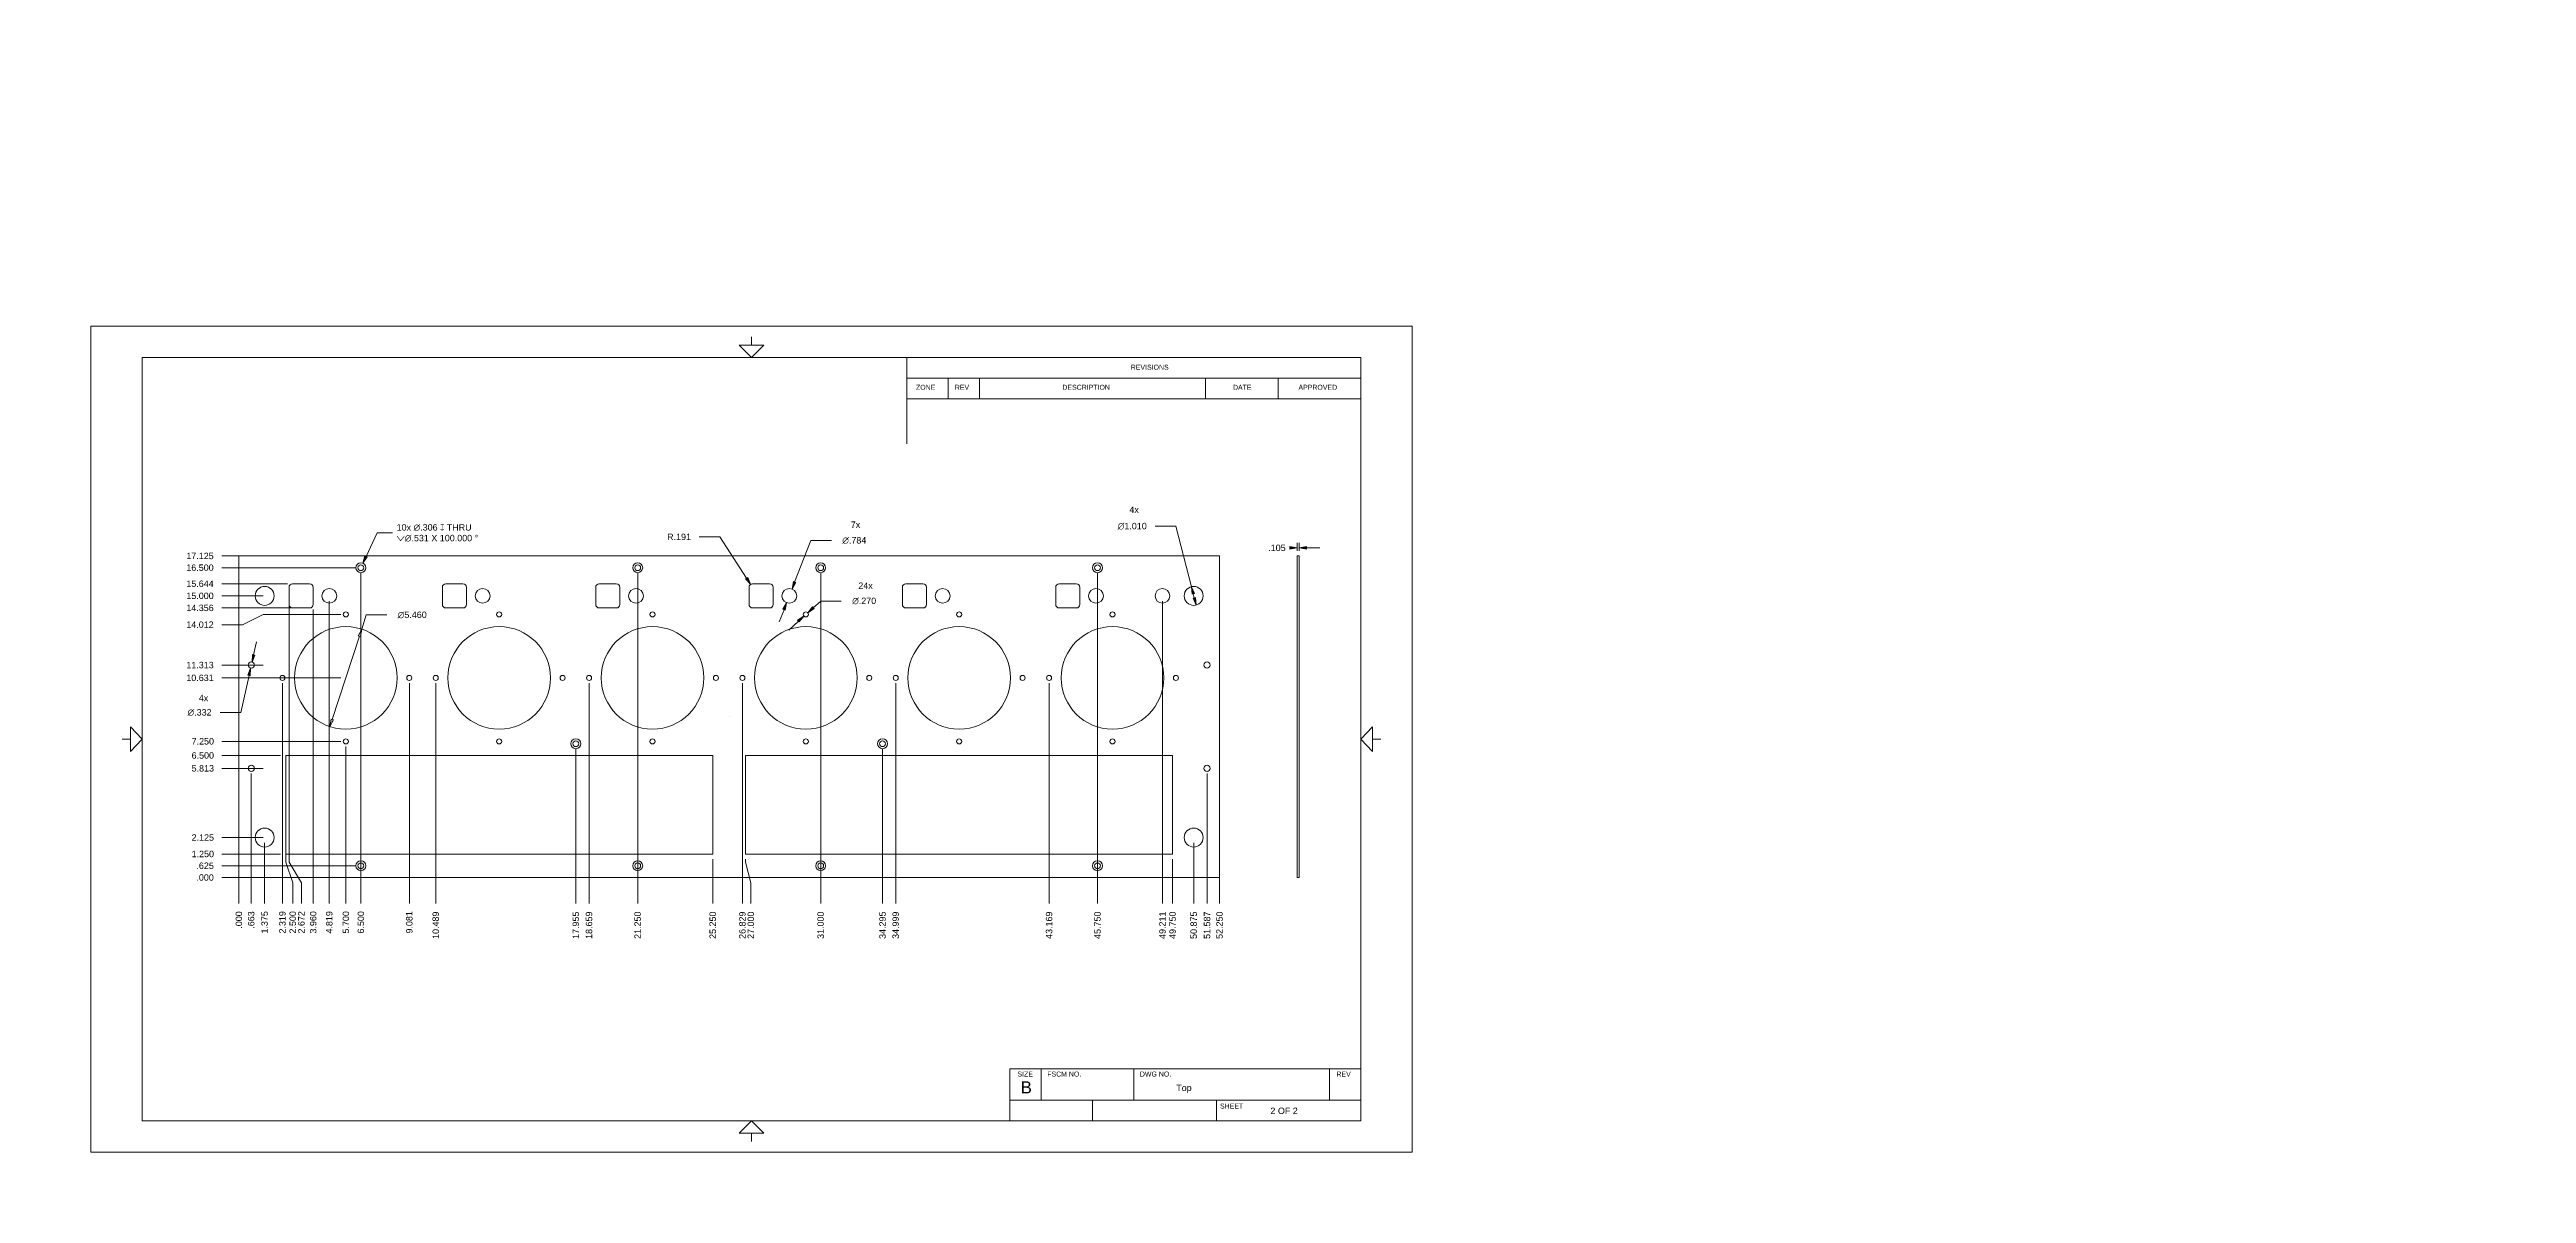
# Model space of a CAD drawing. Header units: inches. Extents: x 0 to 30, y 0 to 13.8.
import ezdxf

# ---------------------------------------------------------------- set-up
doc = ezdxf.new("R2010")
doc.units = ezdxf.units.IN
doc.header["$MEASUREMENT"] = 0
for name, color, linetype, lineweight in [('CONTINUOUS', 7, 'Continuous', 0), ('DIMENSIONS', 7, 'Continuous', 0), ('VISIBLE', 7, 'Continuous', 0)]:
    doc.layers.add(name, color=color, linetype=linetype, lineweight=lineweight)
doc.dimstyles.get("Standard").update_dxf_attribs({"dimtxt": 0.18, "dimasz": 0.18, "dimexe": 0.18, "dimexo": 0.0625, "dimgap": 0.09, "dimtad": 0, "dimtih": 1, "dimtoh": 1, "dimdec": 4, "dimzin": 0, "dimdsep": 46, "dimtxsty": 'Standard', "dimcen": 0.09, "dimadec": 0, "dimazin": 0, "dimtfac": 1, "dimtdec": 4, "dimtofl": 0, "dimtmove": 0, "dimatfit": 3, "dimfxl": 1, "dimtolj": 1, "dimtzin": 0, "dimarcsym": 0})

msp = doc.modelspace()

# ---------------------------------------------------------------- texts
at = {"layer": 'CONTINUOUS'}
for s, insert, char_height, attachment_point in [('{\\fArial|b0|i0|c0|p0;\\C7;10x }{\\fAlibre Symbols|b0|i0|c0|p0;\\C7;n}{\\fArial|b0|i0|c0|p0;\\C7;.306 }{\\fAlibre Symbols|b0|i0|c0|p0;\\C7;x}{\\fArial|b0|i0|c0|p0;\\C7; THRU}{\\fArial|b0|i0|c0|p0;\\C7;\\P}{\\fAlibre Symbols|b0|i0|c0|p0;\\C7;wn}{\\fArial|b0|i0|c0|p0;\\C7;.531 X 100.000 °}{\\fMicrosoft Sans Serif|b0|i0|c0|p0;\\C7;\\H0.9444444x;}', (4.2031, 7.9962), 0.0775537, 4), ('{\\fArial|b0|i0|c0|p0;\\C7;7x}{\\fArial|b0|i0|c0|p0;\\C7;}', (9.7023, 8.1348), 0.077554, 1), ('{\\fArial|b0|i0|c0|p0;\\C7;4x}{\\fArial|b0|i0|c0|p0;\\C7;}', (13.0764, 8.3159), 0.077554, 1), ('{\\fArial|b0|i0|c0|p0;\\C7;24x}{\\fArial|b0|i0|c0|p0;\\C7;}', (9.794, 7.3961), 0.077554, 1), ('{\\fArial|b0|i0|c0|p0;\\C7;4x}{\\fArial|b0|i0|c0|p0;\\C7;}', (1.8077, 6.0363), 0.077554, 1)]:
    msp.add_mtext(s, dxfattribs=dict(at, insert=insert, char_height=char_height, attachment_point=attachment_point))

# ---------------------------------------------------------------- blocks, each defined once
blk = doc.blocks.new('D1')
at = {"layer": 'DIMENSIONS'}
for p, q in [((2.293, 3.763), (2.293, 4.011)), ((2.293, 4.011), (2.293, 3.761)), ((2.293, 3.761), (2.293, 3.511))]:
    blk.add_line(p, q, dxfattribs=at)
at = {"layer": 'DIMENSIONS', "char_height": 0.07755, "attachment_point": 5, "rotation": 90}
for s, insert in [('{\\fArial|b0|i0|c0|p0;.000}{\\fArial|b0|i0|c0|p0;}', (2.293, 3.31)), ('{\\fArial|b0|i0|c0|p0;}', (2.293, 3.449)), ('{\\fArial|b0|i0|c0|p0;}', (2.293, 3.31)), ('{\\fArial|b0|i0|c0|p0;}', (2.293, 3.31)), ('{\\fArial|b0|i0|c0|p0;}', (2.293, 3.171))]:
    blk.add_mtext(s, dxfattribs=dict(at, insert=insert))
blk = doc.blocks.new('D2')
at = {"layer": 'DIMENSIONS'}
for p, q in [((2.443, 5.084), (2.443, 4.011)), ((2.443, 4.011), (2.443, 3.761)), ((2.443, 3.761), (2.443, 3.511))]:
    blk.add_line(p, q, dxfattribs=at)
at = {"layer": 'DIMENSIONS', "char_height": 0.07755, "attachment_point": 5, "rotation": 90}
for s, insert in [('{\\fArial|b0|i0|c0|p0;.663}{\\fArial|b0|i0|c0|p0;}', (2.443, 3.31)), ('{\\fArial|b0|i0|c0|p0;}', (2.443, 3.449)), ('{\\fArial|b0|i0|c0|p0;}', (2.443, 3.31)), ('{\\fArial|b0|i0|c0|p0;}', (2.443, 3.31)), ('{\\fArial|b0|i0|c0|p0;}', (2.443, 3.171))]:
    blk.add_mtext(s, dxfattribs=dict(at, insert=insert))
blk = doc.blocks.new('D3')
at = {"layer": 'DIMENSIONS'}
for p, q in [((2.605, 4.246), (2.605, 4.011)), ((2.605, 4.011), (2.605, 3.761)), ((2.605, 3.761), (2.605, 3.511))]:
    blk.add_line(p, q, dxfattribs=at)
at = {"layer": 'DIMENSIONS', "char_height": 0.07755, "attachment_point": 5, "rotation": 90}
for s, insert in [('{\\fArial|b0|i0|c0|p0;1.375}{\\fArial|b0|i0|c0|p0;}', (2.605, 3.282)), ('{\\fArial|b0|i0|c0|p0;}', (2.605, 3.449)), ('{\\fArial|b0|i0|c0|p0;}', (2.605, 3.282)), ('{\\fArial|b0|i0|c0|p0;}', (2.605, 3.282)), ('{\\fArial|b0|i0|c0|p0;}', (2.605, 3.116))]:
    blk.add_mtext(s, dxfattribs=dict(at, insert=insert))
blk = doc.blocks.new('D4')
at = {"layer": 'DIMENSIONS'}
for p, q in [((2.82, 6.179), (2.82, 4.011)), ((2.82, 4.011), (2.82, 3.761)), ((2.82, 3.761), (2.82, 3.511))]:
    blk.add_line(p, q, dxfattribs=at)
at = {"layer": 'DIMENSIONS', "char_height": 0.07755, "attachment_point": 5, "rotation": 90}
for s, insert in [('{\\fArial|b0|i0|c0|p0;2.319}{\\fArial|b0|i0|c0|p0;}', (2.82, 3.282)), ('{\\fArial|b0|i0|c0|p0;}', (2.82, 3.449)), ('{\\fArial|b0|i0|c0|p0;}', (2.82, 3.282)), ('{\\fArial|b0|i0|c0|p0;}', (2.82, 3.282)), ('{\\fArial|b0|i0|c0|p0;}', (2.82, 3.116))]:
    blk.add_mtext(s, dxfattribs=dict(at, insert=insert))
blk = doc.blocks.new('D5')
at = {"layer": 'DIMENSIONS'}
for p, q in [((2.861, 5.24), (2.861, 4.011)), ((2.861, 4.011), (2.945, 3.761)), ((2.945, 3.761), (2.945, 3.511))]:
    blk.add_line(p, q, dxfattribs=at)
at = {"layer": 'DIMENSIONS', "char_height": 0.07755, "attachment_point": 5, "rotation": 90}
for s, insert in [('{\\fArial|b0|i0|c0|p0;2.500}{\\fArial|b0|i0|c0|p0;}', (2.945, 3.282)), ('{\\fArial|b0|i0|c0|p0;}', (2.945, 3.449)), ('{\\fArial|b0|i0|c0|p0;}', (2.945, 3.282)), ('{\\fArial|b0|i0|c0|p0;}', (2.945, 3.282)), ('{\\fArial|b0|i0|c0|p0;}', (2.945, 3.116))]:
    blk.add_mtext(s, dxfattribs=dict(at, insert=insert))
blk = doc.blocks.new('D6')
at = {"layer": 'DIMENSIONS'}
for p, q in [((2.9, 7.275), (2.9, 4.011)), ((2.9, 4.011), (3.05, 3.761)), ((3.05, 3.761), (3.05, 3.511))]:
    blk.add_line(p, q, dxfattribs=at)
at = {"layer": 'DIMENSIONS', "char_height": 0.07755, "attachment_point": 5, "rotation": 90}
for s, insert in [('{\\fArial|b0|i0|c0|p0;2.672}{\\fArial|b0|i0|c0|p0;}', (3.05, 3.282)), ('{\\fArial|b0|i0|c0|p0;}', (3.05, 3.449)), ('{\\fArial|b0|i0|c0|p0;}', (3.05, 3.282)), ('{\\fArial|b0|i0|c0|p0;}', (3.05, 3.282)), ('{\\fArial|b0|i0|c0|p0;}', (3.05, 3.116))]:
    blk.add_mtext(s, dxfattribs=dict(at, insert=insert))
blk = doc.blocks.new('D7')
at = {"layer": 'DIMENSIONS'}
for p, q in [((3.193, 7.069), (3.193, 4.011)), ((3.193, 4.011), (3.193, 3.761)), ((3.193, 3.761), (3.193, 3.511))]:
    blk.add_line(p, q, dxfattribs=at)
at = {"layer": 'DIMENSIONS', "char_height": 0.07755, "attachment_point": 5, "rotation": 90}
for s, insert in [('{\\fArial|b0|i0|c0|p0;3.960}{\\fArial|b0|i0|c0|p0;}', (3.193, 3.282)), ('{\\fArial|b0|i0|c0|p0;}', (3.193, 3.449)), ('{\\fArial|b0|i0|c0|p0;}', (3.193, 3.282)), ('{\\fArial|b0|i0|c0|p0;}', (3.193, 3.282)), ('{\\fArial|b0|i0|c0|p0;}', (3.193, 3.116))]:
    blk.add_mtext(s, dxfattribs=dict(at, insert=insert))
blk = doc.blocks.new('D8')
at = {"layer": 'DIMENSIONS'}
for p, q in [((3.388, 7.172), (3.388, 4.011)), ((3.388, 4.011), (3.388, 3.761)), ((3.388, 3.761), (3.388, 3.511))]:
    blk.add_line(p, q, dxfattribs=at)
at = {"layer": 'DIMENSIONS', "char_height": 0.07755, "attachment_point": 5, "rotation": 90}
for s, insert in [('{\\fArial|b0|i0|c0|p0;4.819}{\\fArial|b0|i0|c0|p0;}', (3.388, 3.282)), ('{\\fArial|b0|i0|c0|p0;}', (3.388, 3.449)), ('{\\fArial|b0|i0|c0|p0;}', (3.388, 3.282)), ('{\\fArial|b0|i0|c0|p0;}', (3.388, 3.282)), ('{\\fArial|b0|i0|c0|p0;}', (3.388, 3.116))]:
    blk.add_mtext(s, dxfattribs=dict(at, insert=insert))
blk = doc.blocks.new('D9')
at = {"layer": 'DIMENSIONS'}
for p, q in [((3.588, 5.41), (3.588, 4.011)), ((3.588, 4.011), (3.588, 3.761)), ((3.588, 3.761), (3.588, 3.511))]:
    blk.add_line(p, q, dxfattribs=at)
at = {"layer": 'DIMENSIONS', "char_height": 0.07755, "attachment_point": 5, "rotation": 90}
for s, insert in [('{\\fArial|b0|i0|c0|p0;5.700}{\\fArial|b0|i0|c0|p0;}', (3.588, 3.282)), ('{\\fArial|b0|i0|c0|p0;}', (3.588, 3.449)), ('{\\fArial|b0|i0|c0|p0;}', (3.588, 3.282)), ('{\\fArial|b0|i0|c0|p0;}', (3.588, 3.282)), ('{\\fArial|b0|i0|c0|p0;}', (3.588, 3.116))]:
    blk.add_mtext(s, dxfattribs=dict(at, insert=insert))
blk = doc.blocks.new('D10')
at = {"layer": 'DIMENSIONS'}
for p, q in [((3.77, 7.513), (3.77, 4.011)), ((3.77, 4.011), (3.77, 3.761)), ((3.77, 3.761), (3.77, 3.511))]:
    blk.add_line(p, q, dxfattribs=at)
at = {"layer": 'DIMENSIONS', "char_height": 0.07755, "attachment_point": 5, "rotation": 90}
for s, insert in [('{\\fArial|b0|i0|c0|p0;6.500}{\\fArial|b0|i0|c0|p0;}', (3.77, 3.282)), ('{\\fArial|b0|i0|c0|p0;}', (3.77, 3.449)), ('{\\fArial|b0|i0|c0|p0;}', (3.77, 3.282)), ('{\\fArial|b0|i0|c0|p0;}', (3.77, 3.282)), ('{\\fArial|b0|i0|c0|p0;}', (3.77, 3.116))]:
    blk.add_mtext(s, dxfattribs=dict(at, insert=insert))
blk = doc.blocks.new('D11')
at = {"layer": 'DIMENSIONS'}
for p, q in [((4.677, 6.179), (4.677, 4.011)), ((4.677, 4.011), (4.677, 3.761)), ((4.677, 3.761), (4.677, 3.511))]:
    blk.add_line(p, q, dxfattribs=at)
at = {"layer": 'DIMENSIONS', "char_height": 0.07755, "attachment_point": 5, "rotation": 90}
for s, insert in [('{\\fArial|b0|i0|c0|p0;10.489}{\\fArial|b0|i0|c0|p0;}', (4.677, 3.247)), ('{\\fArial|b0|i0|c0|p0;}', (4.677, 3.449)), ('{\\fArial|b0|i0|c0|p0;}', (4.677, 3.247)), ('{\\fArial|b0|i0|c0|p0;}', (4.677, 3.247)), ('{\\fArial|b0|i0|c0|p0;}', (4.677, 3.046))]:
    blk.add_mtext(s, dxfattribs=dict(at, insert=insert))
blk = doc.blocks.new('D12')
at = {"layer": 'DIMENSIONS'}
for p, q in [((4.357, 6.179), (4.357, 4.011)), ((4.357, 4.011), (4.357, 3.761)), ((4.357, 3.761), (4.357, 3.511))]:
    blk.add_line(p, q, dxfattribs=at)
at = {"layer": 'DIMENSIONS', "char_height": 0.07755, "attachment_point": 5, "rotation": 90}
for s, insert in [('{\\fArial|b0|i0|c0|p0;9.081}{\\fArial|b0|i0|c0|p0;}', (4.357, 3.282)), ('{\\fArial|b0|i0|c0|p0;}', (4.357, 3.449)), ('{\\fArial|b0|i0|c0|p0;}', (4.357, 3.282)), ('{\\fArial|b0|i0|c0|p0;}', (4.357, 3.282)), ('{\\fArial|b0|i0|c0|p0;}', (4.357, 3.116))]:
    blk.add_mtext(s, dxfattribs=dict(at, insert=insert))
blk = doc.blocks.new('D13')
at = {"layer": 'DIMENSIONS'}
for p, q in [((6.373, 5.382), (6.373, 4.011)), ((6.373, 4.011), (6.373, 3.761)), ((6.373, 3.761), (6.373, 3.511))]:
    blk.add_line(p, q, dxfattribs=at)
at = {"layer": 'DIMENSIONS', "char_height": 0.07755, "attachment_point": 5, "rotation": 90}
for s, insert in [('{\\fArial|b0|i0|c0|p0;17.955}{\\fArial|b0|i0|c0|p0;}', (6.373, 3.247)), ('{\\fArial|b0|i0|c0|p0;}', (6.373, 3.449)), ('{\\fArial|b0|i0|c0|p0;}', (6.373, 3.247)), ('{\\fArial|b0|i0|c0|p0;}', (6.373, 3.247)), ('{\\fArial|b0|i0|c0|p0;}', (6.373, 3.046))]:
    blk.add_mtext(s, dxfattribs=dict(at, insert=insert))
blk = doc.blocks.new('D14')
at = {"layer": 'DIMENSIONS'}
for p, q in [((6.533, 6.179), (6.533, 4.011)), ((6.533, 4.011), (6.533, 3.761)), ((6.533, 3.761), (6.533, 3.511))]:
    blk.add_line(p, q, dxfattribs=at)
at = {"layer": 'DIMENSIONS', "char_height": 0.07755, "attachment_point": 5, "rotation": 90}
for s, insert in [('{\\fArial|b0|i0|c0|p0;18.659}{\\fArial|b0|i0|c0|p0;}', (6.533, 3.247)), ('{\\fArial|b0|i0|c0|p0;}', (6.533, 3.449)), ('{\\fArial|b0|i0|c0|p0;}', (6.533, 3.247)), ('{\\fArial|b0|i0|c0|p0;}', (6.533, 3.247)), ('{\\fArial|b0|i0|c0|p0;}', (6.533, 3.046))]:
    blk.add_mtext(s, dxfattribs=dict(at, insert=insert))
blk = doc.blocks.new('D15')
at = {"layer": 'DIMENSIONS'}
for p, q in [((7.122, 7.513), (7.122, 4.011)), ((7.122, 4.011), (7.122, 3.761)), ((7.122, 3.761), (7.122, 3.511))]:
    blk.add_line(p, q, dxfattribs=at)
at = {"layer": 'DIMENSIONS', "char_height": 0.07755, "attachment_point": 5, "rotation": 90}
for s, insert in [('{\\fArial|b0|i0|c0|p0;21.250}{\\fArial|b0|i0|c0|p0;}', (7.122, 3.247)), ('{\\fArial|b0|i0|c0|p0;}', (7.122, 3.449)), ('{\\fArial|b0|i0|c0|p0;}', (7.122, 3.247)), ('{\\fArial|b0|i0|c0|p0;}', (7.122, 3.247)), ('{\\fArial|b0|i0|c0|p0;}', (7.122, 3.046))]:
    blk.add_mtext(s, dxfattribs=dict(at, insert=insert))
blk = doc.blocks.new('D16')
at = {"layer": 'DIMENSIONS'}
for p, q in [((8.39, 6.179), (8.39, 4.011)), ((8.39, 4.011), (8.39, 3.761)), ((8.39, 3.761), (8.39, 3.511))]:
    blk.add_line(p, q, dxfattribs=at)
at = {"layer": 'DIMENSIONS', "char_height": 0.07755, "attachment_point": 5, "rotation": 90}
for s, insert in [('{\\fArial|b0|i0|c0|p0;26.829}{\\fArial|b0|i0|c0|p0;}', (8.39, 3.247)), ('{\\fArial|b0|i0|c0|p0;}', (8.39, 3.449)), ('{\\fArial|b0|i0|c0|p0;}', (8.39, 3.247)), ('{\\fArial|b0|i0|c0|p0;}', (8.39, 3.247)), ('{\\fArial|b0|i0|c0|p0;}', (8.39, 3.046))]:
    blk.add_mtext(s, dxfattribs=dict(at, insert=insert))
blk = doc.blocks.new('D17')
at = {"layer": 'DIMENSIONS'}
for p, q in [((9.338, 7.513), (9.338, 4.011)), ((9.338, 4.011), (9.338, 3.761)), ((9.338, 3.761), (9.338, 3.511))]:
    blk.add_line(p, q, dxfattribs=at)
at = {"layer": 'DIMENSIONS', "char_height": 0.07755, "attachment_point": 5, "rotation": 90}
for s, insert in [('{\\fArial|b0|i0|c0|p0;31.000}{\\fArial|b0|i0|c0|p0;}', (9.338, 3.247)), ('{\\fArial|b0|i0|c0|p0;}', (9.338, 3.449)), ('{\\fArial|b0|i0|c0|p0;}', (9.338, 3.247)), ('{\\fArial|b0|i0|c0|p0;}', (9.338, 3.247)), ('{\\fArial|b0|i0|c0|p0;}', (9.338, 3.046))]:
    blk.add_mtext(s, dxfattribs=dict(at, insert=insert))
blk = doc.blocks.new('D18')
at = {"layer": 'DIMENSIONS'}
for p, q in [((10.087, 5.382), (10.087, 4.011)), ((10.087, 4.011), (10.087, 3.761)), ((10.087, 3.761), (10.087, 3.511))]:
    blk.add_line(p, q, dxfattribs=at)
at = {"layer": 'DIMENSIONS', "char_height": 0.07755, "attachment_point": 5, "rotation": 90}
for s, insert in [('{\\fArial|b0|i0|c0|p0;34.295}{\\fArial|b0|i0|c0|p0;}', (10.087, 3.247)), ('{\\fArial|b0|i0|c0|p0;}', (10.087, 3.449)), ('{\\fArial|b0|i0|c0|p0;}', (10.087, 3.247)), ('{\\fArial|b0|i0|c0|p0;}', (10.087, 3.247)), ('{\\fArial|b0|i0|c0|p0;}', (10.087, 3.046))]:
    blk.add_mtext(s, dxfattribs=dict(at, insert=insert))
blk = doc.blocks.new('D19')
at = {"layer": 'DIMENSIONS'}
for p, q in [((8.429, 4.047), (8.429, 4.011)), ((8.429, 4.011), (8.492, 3.761)), ((8.492, 3.761), (8.492, 3.511))]:
    blk.add_line(p, q, dxfattribs=at)
at = {"layer": 'DIMENSIONS', "char_height": 0.07755, "attachment_point": 5, "rotation": 90}
for s, insert in [('{\\fArial|b0|i0|c0|p0;27.000}{\\fArial|b0|i0|c0|p0;}', (8.492, 3.247)), ('{\\fArial|b0|i0|c0|p0;}', (8.492, 3.449)), ('{\\fArial|b0|i0|c0|p0;}', (8.492, 3.247)), ('{\\fArial|b0|i0|c0|p0;}', (8.492, 3.247)), ('{\\fArial|b0|i0|c0|p0;}', (8.492, 3.046))]:
    blk.add_mtext(s, dxfattribs=dict(at, insert=insert))
blk = doc.blocks.new('D20')
at = {"layer": 'DIMENSIONS'}
for p, q in [((10.247, 6.179), (10.247, 4.011)), ((10.247, 4.011), (10.247, 3.761)), ((10.247, 3.761), (10.247, 3.511))]:
    blk.add_line(p, q, dxfattribs=at)
at = {"layer": 'DIMENSIONS', "char_height": 0.07755, "attachment_point": 5, "rotation": 90}
for s, insert in [('{\\fArial|b0|i0|c0|p0;34.999}{\\fArial|b0|i0|c0|p0;}', (10.247, 3.247)), ('{\\fArial|b0|i0|c0|p0;}', (10.247, 3.449)), ('{\\fArial|b0|i0|c0|p0;}', (10.247, 3.247)), ('{\\fArial|b0|i0|c0|p0;}', (10.247, 3.247)), ('{\\fArial|b0|i0|c0|p0;}', (10.247, 3.046))]:
    blk.add_mtext(s, dxfattribs=dict(at, insert=insert))
blk = doc.blocks.new('D21')
at = {"layer": 'DIMENSIONS'}
for p, q in [((12.104, 6.179), (12.104, 4.011)), ((12.104, 4.011), (12.104, 3.761)), ((12.104, 3.761), (12.104, 3.511))]:
    blk.add_line(p, q, dxfattribs=at)
at = {"layer": 'DIMENSIONS', "char_height": 0.07755, "attachment_point": 5, "rotation": 90}
for s, insert in [('{\\fArial|b0|i0|c0|p0;43.169}{\\fArial|b0|i0|c0|p0;}', (12.104, 3.247)), ('{\\fArial|b0|i0|c0|p0;}', (12.104, 3.449)), ('{\\fArial|b0|i0|c0|p0;}', (12.104, 3.247)), ('{\\fArial|b0|i0|c0|p0;}', (12.104, 3.247)), ('{\\fArial|b0|i0|c0|p0;}', (12.104, 3.046))]:
    blk.add_mtext(s, dxfattribs=dict(at, insert=insert))
blk = doc.blocks.new('D22')
at = {"layer": 'DIMENSIONS'}
for p, q in [((12.69, 7.513), (12.69, 4.011)), ((12.69, 4.011), (12.69, 3.761)), ((12.69, 3.761), (12.69, 3.511))]:
    blk.add_line(p, q, dxfattribs=at)
at = {"layer": 'DIMENSIONS', "char_height": 0.07755, "attachment_point": 5, "rotation": 90}
for s, insert in [('{\\fArial|b0|i0|c0|p0;45.750}{\\fArial|b0|i0|c0|p0;}', (12.69, 3.247)), ('{\\fArial|b0|i0|c0|p0;}', (12.69, 3.449)), ('{\\fArial|b0|i0|c0|p0;}', (12.69, 3.247)), ('{\\fArial|b0|i0|c0|p0;}', (12.69, 3.247)), ('{\\fArial|b0|i0|c0|p0;}', (12.69, 3.046))]:
    blk.add_mtext(s, dxfattribs=dict(at, insert=insert))
blk = doc.blocks.new('D23')
at = {"layer": 'DIMENSIONS'}
for p, q in [((13.477, 7.172), (13.477, 4.011)), ((13.477, 4.011), (13.477, 3.761)), ((13.477, 3.761), (13.477, 3.511))]:
    blk.add_line(p, q, dxfattribs=at)
at = {"layer": 'DIMENSIONS', "char_height": 0.07755, "attachment_point": 5, "rotation": 90}
for s, insert in [('{\\fArial|b0|i0|c0|p0;49.211}{\\fArial|b0|i0|c0|p0;}', (13.477, 3.247)), ('{\\fArial|b0|i0|c0|p0;}', (13.477, 3.449)), ('{\\fArial|b0|i0|c0|p0;}', (13.477, 3.247)), ('{\\fArial|b0|i0|c0|p0;}', (13.477, 3.247)), ('{\\fArial|b0|i0|c0|p0;}', (13.477, 3.046))]:
    blk.add_mtext(s, dxfattribs=dict(at, insert=insert))
blk = doc.blocks.new('D24')
at = {"layer": 'DIMENSIONS'}
for p, q in [((13.6, 4.047), (13.6, 4.011)), ((13.6, 4.011), (13.6, 3.761)), ((13.6, 3.761), (13.6, 3.511))]:
    blk.add_line(p, q, dxfattribs=at)
at = {"layer": 'DIMENSIONS', "char_height": 0.07755, "attachment_point": 5, "rotation": 90}
for s, insert in [('{\\fArial|b0|i0|c0|p0;49.750}{\\fArial|b0|i0|c0|p0;}', (13.6, 3.247)), ('{\\fArial|b0|i0|c0|p0;}', (13.6, 3.449)), ('{\\fArial|b0|i0|c0|p0;}', (13.6, 3.247)), ('{\\fArial|b0|i0|c0|p0;}', (13.6, 3.247)), ('{\\fArial|b0|i0|c0|p0;}', (13.6, 3.046))]:
    blk.add_mtext(s, dxfattribs=dict(at, insert=insert))
blk = doc.blocks.new('D25')
at = {"layer": 'DIMENSIONS'}
for p, q in [((13.855, 4.246), (13.855, 4.011)), ((13.855, 4.011), (13.855, 3.761)), ((13.855, 3.761), (13.855, 3.511))]:
    blk.add_line(p, q, dxfattribs=at)
at = {"layer": 'DIMENSIONS', "char_height": 0.07755, "attachment_point": 5, "rotation": 90}
for s, insert in [('{\\fArial|b0|i0|c0|p0;50.875}{\\fArial|b0|i0|c0|p0;}', (13.855, 3.247)), ('{\\fArial|b0|i0|c0|p0;}', (13.855, 3.449)), ('{\\fArial|b0|i0|c0|p0;}', (13.855, 3.247)), ('{\\fArial|b0|i0|c0|p0;}', (13.855, 3.247)), ('{\\fArial|b0|i0|c0|p0;}', (13.855, 3.046))]:
    blk.add_mtext(s, dxfattribs=dict(at, insert=insert))
blk = doc.blocks.new('D26')
at = {"layer": 'DIMENSIONS'}
for p, q in [((14.017, 5.084), (14.017, 4.011)), ((14.017, 4.011), (14.017, 3.761)), ((14.017, 3.761), (14.017, 3.511))]:
    blk.add_line(p, q, dxfattribs=at)
at = {"layer": 'DIMENSIONS', "char_height": 0.07755, "attachment_point": 5, "rotation": 90}
for s, insert in [('{\\fArial|b0|i0|c0|p0;51.587}{\\fArial|b0|i0|c0|p0;}', (14.017, 3.247)), ('{\\fArial|b0|i0|c0|p0;}', (14.017, 3.449)), ('{\\fArial|b0|i0|c0|p0;}', (14.017, 3.247)), ('{\\fArial|b0|i0|c0|p0;}', (14.017, 3.247)), ('{\\fArial|b0|i0|c0|p0;}', (14.017, 3.046))]:
    blk.add_mtext(s, dxfattribs=dict(at, insert=insert))
blk = doc.blocks.new('D27')
at = {"layer": 'DIMENSIONS'}
for p, q in [((14.168, 3.763), (14.168, 4.011)), ((14.168, 4.011), (14.168, 3.761)), ((14.168, 3.761), (14.168, 3.511))]:
    blk.add_line(p, q, dxfattribs=at)
at = {"layer": 'DIMENSIONS', "char_height": 0.07755, "attachment_point": 5, "rotation": 90}
for s, insert in [('{\\fArial|b0|i0|c0|p0;52.250}{\\fArial|b0|i0|c0|p0;}', (14.168, 3.247)), ('{\\fArial|b0|i0|c0|p0;}', (14.168, 3.449)), ('{\\fArial|b0|i0|c0|p0;}', (14.168, 3.247)), ('{\\fArial|b0|i0|c0|p0;}', (14.168, 3.247)), ('{\\fArial|b0|i0|c0|p0;}', (14.168, 3.046))]:
    blk.add_mtext(s, dxfattribs=dict(at, insert=insert))
blk = doc.blocks.new('D28')
at = {"layer": 'DIMENSIONS'}
for p, q in [((8.031, 4.047), (8.031, 4.011)), ((8.031, 4.011), (8.031, 3.761)), ((8.031, 3.761), (8.031, 3.511))]:
    blk.add_line(p, q, dxfattribs=at)
at = {"layer": 'DIMENSIONS', "char_height": 0.07755, "attachment_point": 5, "rotation": 90}
for s, insert in [('{\\fArial|b0|i0|c0|p0;25.250}{\\fArial|b0|i0|c0|p0;}', (8.031, 3.247)), ('{\\fArial|b0|i0|c0|p0;}', (8.031, 3.449)), ('{\\fArial|b0|i0|c0|p0;}', (8.031, 3.247)), ('{\\fArial|b0|i0|c0|p0;}', (8.031, 3.247)), ('{\\fArial|b0|i0|c0|p0;}', (8.031, 3.046))]:
    blk.add_mtext(s, dxfattribs=dict(at, insert=insert))
blk = doc.blocks.new('D29')
at = {"layer": 'DIMENSIONS'}
for p, q in [((2.335, 3.825), (2.085, 3.825)), ((2.23, 3.825), (2.585, 3.825)), ((2.585, 3.825), (2.335, 3.825))]:
    blk.add_line(p, q, dxfattribs=at)
at = {"layer": 'DIMENSIONS', "char_height": 0.07755, "attachment_point": 5}
for s, insert in [('{\\fArial|b0|i0|c0|p0;}', (1.745, 3.825)), ('{\\fArial|b0|i0|c0|p0;.000}{\\fArial|b0|i0|c0|p0;}', (1.884, 3.825)), ('{\\fArial|b0|i0|c0|p0;}', (1.884, 3.825)), ('{\\fArial|b0|i0|c0|p0;}', (1.884, 3.825)), ('{\\fArial|b0|i0|c0|p0;}', (2.023, 3.825))]:
    blk.add_mtext(s, dxfattribs=dict(at, insert=insert))
blk = doc.blocks.new('D30')
at = {"layer": 'DIMENSIONS'}
for p, q in [((2.335, 3.967), (2.085, 3.967)), ((2.585, 3.967), (2.335, 3.967)), ((3.708, 3.967), (2.585, 3.967))]:
    blk.add_line(p, q, dxfattribs=at)
at = {"layer": 'DIMENSIONS', "char_height": 0.07755, "attachment_point": 5}
for s, insert in [('{\\fArial|b0|i0|c0|p0;}', (1.745, 3.967)), ('{\\fArial|b0|i0|c0|p0;.625}{\\fArial|b0|i0|c0|p0;}', (1.884, 3.967)), ('{\\fArial|b0|i0|c0|p0;}', (1.884, 3.967)), ('{\\fArial|b0|i0|c0|p0;}', (1.884, 3.967)), ('{\\fArial|b0|i0|c0|p0;}', (2.023, 3.967))]:
    blk.add_mtext(s, dxfattribs=dict(at, insert=insert))
blk = doc.blocks.new('D31')
at = {"layer": 'DIMENSIONS'}
for p, q in [((2.335, 4.109), (2.085, 4.109)), ((2.585, 4.109), (2.335, 4.109)), ((2.798, 4.109), (2.585, 4.109))]:
    blk.add_line(p, q, dxfattribs=at)
at = {"layer": 'DIMENSIONS', "char_height": 0.07755, "attachment_point": 5}
for s, insert in [('{\\fArial|b0|i0|c0|p0;}', (1.69, 4.109)), ('{\\fArial|b0|i0|c0|p0;1.250}{\\fArial|b0|i0|c0|p0;}', (1.856, 4.109)), ('{\\fArial|b0|i0|c0|p0;}', (1.856, 4.109)), ('{\\fArial|b0|i0|c0|p0;}', (1.856, 4.109)), ('{\\fArial|b0|i0|c0|p0;}', (2.023, 4.109))]:
    blk.add_mtext(s, dxfattribs=dict(at, insert=insert))
blk = doc.blocks.new('D32')
at = {"layer": 'DIMENSIONS'}
for p, q in [((2.335, 4.308), (2.085, 4.308)), ((2.585, 4.308), (2.335, 4.308)), ((2.543, 4.308), (2.585, 4.308))]:
    blk.add_line(p, q, dxfattribs=at)
at = {"layer": 'DIMENSIONS', "char_height": 0.07755, "attachment_point": 5}
for s, insert in [('{\\fArial|b0|i0|c0|p0;}', (1.69, 4.308)), ('{\\fArial|b0|i0|c0|p0;2.125}{\\fArial|b0|i0|c0|p0;}', (1.856, 4.308)), ('{\\fArial|b0|i0|c0|p0;}', (1.856, 4.308)), ('{\\fArial|b0|i0|c0|p0;}', (1.856, 4.308)), ('{\\fArial|b0|i0|c0|p0;}', (2.023, 4.308))]:
    blk.add_mtext(s, dxfattribs=dict(at, insert=insert))
blk = doc.blocks.new('D33')
at = {"layer": 'DIMENSIONS'}
for p, q in [((2.335, 5.146), (2.085, 5.146)), ((2.585, 5.146), (2.335, 5.146)), ((2.381, 5.146), (2.585, 5.146))]:
    blk.add_line(p, q, dxfattribs=at)
at = {"layer": 'DIMENSIONS', "char_height": 0.07755, "attachment_point": 5}
for s, insert in [('{\\fArial|b0|i0|c0|p0;}', (1.69, 5.146)), ('{\\fArial|b0|i0|c0|p0;5.813}{\\fArial|b0|i0|c0|p0;}', (1.856, 5.146)), ('{\\fArial|b0|i0|c0|p0;}', (1.856, 5.146)), ('{\\fArial|b0|i0|c0|p0;}', (1.856, 5.146)), ('{\\fArial|b0|i0|c0|p0;}', (2.023, 5.146))]:
    blk.add_mtext(s, dxfattribs=dict(at, insert=insert))
blk = doc.blocks.new('D34')
at = {"layer": 'DIMENSIONS'}
for p, q in [((2.335, 5.302), (2.085, 5.302)), ((2.585, 5.302), (2.335, 5.302)), ((2.798, 5.302), (2.585, 5.302))]:
    blk.add_line(p, q, dxfattribs=at)
at = {"layer": 'DIMENSIONS', "char_height": 0.07755, "attachment_point": 5}
for s, insert in [('{\\fArial|b0|i0|c0|p0;}', (1.69, 5.302)), ('{\\fArial|b0|i0|c0|p0;6.500}{\\fArial|b0|i0|c0|p0;}', (1.856, 5.302)), ('{\\fArial|b0|i0|c0|p0;}', (1.856, 5.302)), ('{\\fArial|b0|i0|c0|p0;}', (1.856, 5.302)), ('{\\fArial|b0|i0|c0|p0;}', (2.023, 5.302))]:
    blk.add_mtext(s, dxfattribs=dict(at, insert=insert))
blk = doc.blocks.new('D35')
at = {"layer": 'DIMENSIONS'}
for p, q in [((2.335, 5.473), (2.085, 5.473)), ((2.585, 5.473), (2.335, 5.473)), ((3.526, 5.473), (2.585, 5.473))]:
    blk.add_line(p, q, dxfattribs=at)
at = {"layer": 'DIMENSIONS', "char_height": 0.07755, "attachment_point": 5}
for s, insert in [('{\\fArial|b0|i0|c0|p0;}', (1.69, 5.473)), ('{\\fArial|b0|i0|c0|p0;7.250}{\\fArial|b0|i0|c0|p0;}', (1.856, 5.473)), ('{\\fArial|b0|i0|c0|p0;}', (1.856, 5.473)), ('{\\fArial|b0|i0|c0|p0;}', (1.856, 5.473)), ('{\\fArial|b0|i0|c0|p0;}', (2.023, 5.473))]:
    blk.add_mtext(s, dxfattribs=dict(at, insert=insert))
blk = doc.blocks.new('D36')
at = {"layer": 'DIMENSIONS'}
for p, q in [((2.335, 6.241), (2.085, 6.241)), ((2.585, 6.241), (2.335, 6.241)), ((3.526, 6.241), (2.585, 6.241))]:
    blk.add_line(p, q, dxfattribs=at)
at = {"layer": 'DIMENSIONS', "char_height": 0.07755, "attachment_point": 5}
for s, insert in [('{\\fArial|b0|i0|c0|p0;}', (1.62, 6.241)), ('{\\fArial|b0|i0|c0|p0;10.631}{\\fArial|b0|i0|c0|p0;}', (1.822, 6.241)), ('{\\fArial|b0|i0|c0|p0;}', (1.822, 6.241)), ('{\\fArial|b0|i0|c0|p0;}', (1.822, 6.241)), ('{\\fArial|b0|i0|c0|p0;}', (2.023, 6.241))]:
    blk.add_mtext(s, dxfattribs=dict(at, insert=insert))
blk = doc.blocks.new('D37')
at = {"layer": 'DIMENSIONS'}
for p, q in [((2.585, 7.01), (2.335, 6.885)), ((3.526, 7.01), (2.585, 7.01)), ((2.335, 6.885), (2.085, 6.885))]:
    blk.add_line(p, q, dxfattribs=at)
at = {"layer": 'DIMENSIONS', "char_height": 0.07755, "attachment_point": 5}
for s, insert in [('{\\fArial|b0|i0|c0|p0;14.012}{\\fArial|b0|i0|c0|p0;}', (1.822, 6.885)), ('{\\fArial|b0|i0|c0|p0;}', (1.62, 6.885)), ('{\\fArial|b0|i0|c0|p0;}', (1.822, 6.885)), ('{\\fArial|b0|i0|c0|p0;}', (1.822, 6.885)), ('{\\fArial|b0|i0|c0|p0;}', (2.023, 6.885))]:
    blk.add_mtext(s, dxfattribs=dict(at, insert=insert))
blk = doc.blocks.new('D38')
at = {"layer": 'DIMENSIONS'}
for p, q in [((2.335, 7.088), (2.085, 7.088)), ((2.585, 7.088), (2.335, 7.088)), ((3.087, 7.088), (2.585, 7.088))]:
    blk.add_line(p, q, dxfattribs=at)
at = {"layer": 'DIMENSIONS', "char_height": 0.07755, "attachment_point": 5}
for s, insert in [('{\\fArial|b0|i0|c0|p0;}', (1.62, 7.088)), ('{\\fArial|b0|i0|c0|p0;14.356}{\\fArial|b0|i0|c0|p0;}', (1.822, 7.088)), ('{\\fArial|b0|i0|c0|p0;}', (1.822, 7.088)), ('{\\fArial|b0|i0|c0|p0;}', (1.822, 7.088)), ('{\\fArial|b0|i0|c0|p0;}', (2.023, 7.088))]:
    blk.add_mtext(s, dxfattribs=dict(at, insert=insert))
blk = doc.blocks.new('D39')
at = {"layer": 'DIMENSIONS'}
for p, q in [((2.335, 7.234), (2.085, 7.234)), ((2.585, 7.234), (2.335, 7.234)), ((2.543, 7.234), (2.585, 7.234))]:
    blk.add_line(p, q, dxfattribs=at)
at = {"layer": 'DIMENSIONS', "char_height": 0.07755, "attachment_point": 5}
for s, insert in [('{\\fArial|b0|i0|c0|p0;}', (1.62, 7.234)), ('{\\fArial|b0|i0|c0|p0;15.000}{\\fArial|b0|i0|c0|p0;}', (1.822, 7.234)), ('{\\fArial|b0|i0|c0|p0;}', (1.822, 7.234)), ('{\\fArial|b0|i0|c0|p0;}', (1.822, 7.234)), ('{\\fArial|b0|i0|c0|p0;}', (2.023, 7.234))]:
    blk.add_mtext(s, dxfattribs=dict(at, insert=insert))
blk = doc.blocks.new('D40')
at = {"layer": 'DIMENSIONS'}
for p, q in [((2.335, 7.381), (2.085, 7.381)), ((2.585, 7.381), (2.335, 7.381)), ((2.881, 7.381), (2.585, 7.381))]:
    blk.add_line(p, q, dxfattribs=at)
at = {"layer": 'DIMENSIONS', "char_height": 0.07755, "attachment_point": 5}
for s, insert in [('{\\fArial|b0|i0|c0|p0;}', (1.62, 7.381)), ('{\\fArial|b0|i0|c0|p0;15.644}{\\fArial|b0|i0|c0|p0;}', (1.822, 7.381)), ('{\\fArial|b0|i0|c0|p0;}', (1.822, 7.381)), ('{\\fArial|b0|i0|c0|p0;}', (1.822, 7.381)), ('{\\fArial|b0|i0|c0|p0;}', (2.023, 7.381))]:
    blk.add_mtext(s, dxfattribs=dict(at, insert=insert))
blk = doc.blocks.new('D41')
at = {"layer": 'DIMENSIONS'}
for p, q in [((2.335, 7.575), (2.085, 7.575)), ((2.585, 7.575), (2.335, 7.575)), ((3.708, 7.575), (2.585, 7.575))]:
    blk.add_line(p, q, dxfattribs=at)
at = {"layer": 'DIMENSIONS', "char_height": 0.07755, "attachment_point": 5}
for s, insert in [('{\\fArial|b0|i0|c0|p0;}', (1.62, 7.575)), ('{\\fArial|b0|i0|c0|p0;16.500}{\\fArial|b0|i0|c0|p0;}', (1.822, 7.575)), ('{\\fArial|b0|i0|c0|p0;}', (1.822, 7.575)), ('{\\fArial|b0|i0|c0|p0;}', (1.822, 7.575)), ('{\\fArial|b0|i0|c0|p0;}', (2.023, 7.575))]:
    blk.add_mtext(s, dxfattribs=dict(at, insert=insert))
blk = doc.blocks.new('D42')
at = {"layer": 'DIMENSIONS'}
for p, q in [((2.335, 7.717), (2.085, 7.717)), ((2.23, 7.717), (2.585, 7.717)), ((2.585, 7.717), (2.335, 7.717))]:
    blk.add_line(p, q, dxfattribs=at)
at = {"layer": 'DIMENSIONS', "char_height": 0.07755, "attachment_point": 5}
for s, insert in [('{\\fArial|b0|i0|c0|p0;}', (1.62, 7.717)), ('{\\fArial|b0|i0|c0|p0;17.125}{\\fArial|b0|i0|c0|p0;}', (1.822, 7.717)), ('{\\fArial|b0|i0|c0|p0;}', (1.822, 7.717)), ('{\\fArial|b0|i0|c0|p0;}', (1.822, 7.717)), ('{\\fArial|b0|i0|c0|p0;}', (2.023, 7.717))]:
    blk.add_mtext(s, dxfattribs=dict(at, insert=insert))
blk = doc.blocks.new('D43')
at = {"layer": 'DIMENSIONS'}
for p, q in [((2.335, 6.396), (2.085, 6.396)), ((2.585, 6.396), (2.335, 6.396)), ((2.381, 6.396), (2.585, 6.396))]:
    blk.add_line(p, q, dxfattribs=at)
at = {"layer": 'DIMENSIONS', "char_height": 0.07755, "attachment_point": 5}
for s, insert in [('{\\fArial|b0|i0|c0|p0;}', (1.62, 6.396)), ('{\\fArial|b0|i0|c0|p0;11.313}{\\fArial|b0|i0|c0|p0;}', (1.822, 6.396)), ('{\\fArial|b0|i0|c0|p0;}', (1.822, 6.396)), ('{\\fArial|b0|i0|c0|p0;}', (1.822, 6.396)), ('{\\fArial|b0|i0|c0|p0;}', (2.023, 6.396))]:
    blk.add_mtext(s, dxfattribs=dict(at, insert=insert))
blk = doc.blocks.new('D44')
blk.add_hatch(color=7).paths.add_polyline_path([(8.454, 7.457), (8.49, 7.374), (8.428, 7.441)], flags=0)
at = {"layer": 'DIMENSIONS'}
for p, q in [((7.866, 7.948), (8.116, 7.948)), ((8.441, 7.449), (8.116, 7.948)), ((8.23, 5.771), (8.23, 5.771))]:
    blk.add_line(p, q, dxfattribs=at)
for points in [[(8.49, 7.374), (8.428, 7.441), (8.454, 7.457), (8.49, 7.374)], [(8.23, 5.771), (8.23, 5.771), (8.23, 5.771), (8.23, 5.771), (8.23, 5.771)]]:
    blk.add_lwpolyline(points, dxfattribs=at)
at = {"layer": 'DIMENSIONS', "char_height": 0.07755, "attachment_point": 5}
for s, insert in [('{\\fArial|b0|i0|c0|p0;}', (7.442, 7.948)), ('{\\fArial|b0|i0|c0|p0;R.191}{\\fArial|b0|i0|c0|p0;}', (7.623, 7.948)), ('{\\fArial|b0|i0|c0|p0;}', (7.623, 7.948)), ('{\\fArial|b0|i0|c0|p0;}', (7.623, 7.948)), ('{\\fArial|b0|i0|c0|p0;}', (7.803, 7.948))]:
    blk.add_mtext(s, dxfattribs=dict(at, insert=insert))
blk = doc.blocks.new('D45')
h = blk.add_hatch(color=7)
h.paths.add_polyline_path([(9.037, 7.396), (8.991, 7.317), (9.009, 7.407)], flags=0)
h.paths.add_polyline_path([(8.88, 7.073), (8.926, 7.151), (8.908, 7.062)], flags=0)
at = {"layer": 'DIMENSIONS'}
for p, q in [((9.023, 7.401), (9.218, 7.904)), ((9.468, 7.904), (9.218, 7.904)), ((8.894, 7.067), (8.836, 6.918)), ((8.23, 5.771), (8.23, 5.771))]:
    blk.add_line(p, q, dxfattribs=at)
for points in [[(8.991, 7.317), (9.009, 7.407), (9.037, 7.396), (8.991, 7.317)], [(8.926, 7.151), (8.908, 7.062), (8.88, 7.073), (8.926, 7.151)], [(8.23, 5.771), (8.23, 5.771), (8.23, 5.771), (8.23, 5.771), (8.23, 5.771)]]:
    blk.add_lwpolyline(points, dxfattribs=at)
at = {"layer": 'DIMENSIONS', "char_height": 0.07755, "attachment_point": 5}
for s, insert in [('{\\fArial|b0|i0|c0|p0;}', (9.558, 7.904)), ('{\\fAlibre Symbols|b0|i0|c0|p0;n}{\\fArial|b0|i0|c0|p0;.784}{\\fArial|b0|i0|c0|p0;}', (9.745, 7.904)), ('{\\fArial|b0|i0|c0|p0;}', (9.745, 7.904)), ('{\\fArial|b0|i0|c0|p0;}', (9.745, 7.904)), ('{\\fArial|b0|i0|c0|p0;}', (9.933, 7.904))]:
    blk.add_mtext(s, dxfattribs=dict(at, insert=insert))
blk = doc.blocks.new('D46')
h = blk.add_hatch(color=7)
h.paths.add_polyline_path([(9.258, 7.08), (9.181, 7.03), (9.238, 7.102)], flags=0)
h.paths.add_polyline_path([(9.059, 6.94), (9.136, 6.989), (9.079, 6.918)], flags=0)
at = {"layer": 'DIMENSIONS'}
for p, q in [((9.069, 6.929), (8.951, 6.821)), ((9.248, 7.091), (9.338, 7.172)), ((9.588, 7.172), (9.338, 7.172)), ((8.23, 5.771), (8.23, 5.771))]:
    blk.add_line(p, q, dxfattribs=at)
for points in [[(9.136, 6.989), (9.079, 6.918), (9.059, 6.94), (9.136, 6.989)], [(9.181, 7.03), (9.238, 7.102), (9.258, 7.08), (9.181, 7.03)], [(8.23, 5.771), (8.23, 5.771), (8.23, 5.771), (8.23, 5.771), (8.23, 5.771)]]:
    blk.add_lwpolyline(points, dxfattribs=at)
at = {"layer": 'DIMENSIONS', "char_height": 0.07755, "attachment_point": 5}
for s, insert in [('{\\fAlibre Symbols|b0|i0|c0|p0;n}{\\fArial|b0|i0|c0|p0;.270}{\\fArial|b0|i0|c0|p0;}', (9.865, 7.172)), ('{\\fArial|b0|i0|c0|p0;}', (9.678, 7.172)), ('{\\fArial|b0|i0|c0|p0;}', (9.865, 7.172)), ('{\\fArial|b0|i0|c0|p0;}', (9.865, 7.172)), ('{\\fArial|b0|i0|c0|p0;}', (10.053, 7.172))]:
    blk.add_mtext(s, dxfattribs=dict(at, insert=insert))
blk = doc.blocks.new('D47')
h = blk.add_hatch(color=7)
h.paths.add_polyline_path([(2.401, 6.275), (2.435, 6.359), (2.431, 6.268)], flags=0)
h.paths.add_polyline_path([(2.486, 6.518), (2.452, 6.433), (2.456, 6.524)], flags=0)
at = {"layer": 'DIMENSIONS'}
for p, q in [((2.471, 6.521), (2.505, 6.677)), ((2.416, 6.272), (2.317, 5.822)), ((2.067, 5.822), (2.317, 5.822)), ((8.23, 5.771), (8.23, 5.771))]:
    blk.add_line(p, q, dxfattribs=at)
for points in [[(2.435, 6.359), (2.431, 6.268), (2.401, 6.275), (2.435, 6.359)], [(2.452, 6.433), (2.456, 6.524), (2.486, 6.518), (2.452, 6.433)], [(8.23, 5.771), (8.23, 5.771), (8.23, 5.771), (8.23, 5.771), (8.23, 5.771)]]:
    blk.add_lwpolyline(points, dxfattribs=at)
at = {"layer": 'DIMENSIONS', "char_height": 0.07755, "attachment_point": 5}
for s, insert in [('{\\fArial|b0|i0|c0|p0;}', (1.629, 5.822)), ('{\\fAlibre Symbols|b0|i0|c0|p0;n}{\\fArial|b0|i0|c0|p0;.332}{\\fArial|b0|i0|c0|p0;}', (1.817, 5.822)), ('{\\fArial|b0|i0|c0|p0;}', (1.817, 5.822)), ('{\\fArial|b0|i0|c0|p0;}', (1.817, 5.822)), ('{\\fArial|b0|i0|c0|p0;}', (2.004, 5.822))]:
    blk.add_mtext(s, dxfattribs=dict(at, insert=insert))
blk = doc.blocks.new('D48')
h = blk.add_hatch(color=7)
h.paths.add_polyline_path([(13.835, 7.255), (13.827, 7.345), (13.864, 7.262)], flags=0)
h.paths.add_polyline_path([(13.876, 7.214), (13.884, 7.123), (13.847, 7.207)], flags=0)
at = {"layer": 'DIMENSIONS'}
for p, q in [((13.389, 8.077), (13.639, 8.077)), ((13.827, 7.345), (13.639, 8.077)), ((13.861, 7.21), (13.849, 7.258)), ((8.23, 5.771), (8.23, 5.771))]:
    blk.add_line(p, q, dxfattribs=at)
for points in [[(13.827, 7.345), (13.864, 7.262), (13.835, 7.255), (13.827, 7.345)], [(13.884, 7.123), (13.847, 7.207), (13.876, 7.214), (13.884, 7.123)], [(8.23, 5.771), (8.23, 5.771), (8.23, 5.771), (8.23, 5.771), (8.23, 5.771)]]:
    blk.add_lwpolyline(points, dxfattribs=at)
at = {"layer": 'DIMENSIONS', "char_height": 0.07755, "attachment_point": 5}
for s, insert in [('{\\fAlibre Symbols|b0|i0|c0|p0;n}{\\fArial|b0|i0|c0|p0;1.010}{\\fArial|b0|i0|c0|p0;}', (13.111, 8.077)), ('{\\fArial|b0|i0|c0|p0;}', (12.896, 8.077)), ('{\\fArial|b0|i0|c0|p0;}', (13.111, 8.077)), ('{\\fArial|b0|i0|c0|p0;}', (13.111, 8.077)), ('{\\fArial|b0|i0|c0|p0;}', (13.326, 8.077))]:
    blk.add_mtext(s, dxfattribs=dict(at, insert=insert))
blk = doc.blocks.new('D49')
h = blk.add_hatch(color=7)
h.paths.add_polyline_path([(3.738, 6.75), (3.78, 6.831), (3.767, 6.741)], flags=0)
h.paths.add_polyline_path([(3.438, 5.732), (3.396, 5.651), (3.41, 5.742)], flags=0)
at = {"layer": 'DIMENSIONS'}
for p, q in [((3.78, 6.831), (3.836, 7.003)), ((4.086, 7.003), (3.836, 7.003)), ((3.424, 5.737), (3.752, 6.746)), ((8.23, 5.771), (8.23, 5.771))]:
    blk.add_line(p, q, dxfattribs=at)
for points in [[(3.78, 6.831), (3.767, 6.741), (3.738, 6.75), (3.78, 6.831)], [(3.396, 5.651), (3.41, 5.742), (3.438, 5.732), (3.396, 5.651)], [(8.23, 5.771), (8.23, 5.771), (8.23, 5.771), (8.23, 5.771), (8.23, 5.771)]]:
    blk.add_lwpolyline(points, dxfattribs=at)
at = {"layer": 'DIMENSIONS', "char_height": 0.07755, "attachment_point": 5}
for s, insert in [('{\\fArial|b0|i0|c0|p0;}', (4.176, 7.003)), ('{\\fAlibre Symbols|b0|i0|c0|p0;n}{\\fArial|b0|i0|c0|p0;5.460}{\\fArial|b0|i0|c0|p0;}', (4.392, 7.003)), ('{\\fArial|b0|i0|c0|p0;}', (4.392, 7.003)), ('{\\fArial|b0|i0|c0|p0;}', (4.392, 7.003)), ('{\\fArial|b0|i0|c0|p0;}', (4.607, 7.003))]:
    blk.add_mtext(s, dxfattribs=dict(at, insert=insert))
blk = doc.blocks.new('D50')
h = blk.add_hatch(color=7)
h.paths.add_polyline_path([(15.222, 7.8), (15.132, 7.815), (15.222, 7.83)], flags=0)
h.paths.add_polyline_path([(15.018, 7.83), (15.108, 7.815), (15.018, 7.8)], flags=0)
at = {"layer": 'DIMENSIONS'}
for p, q in [((15.018, 7.815), (15.064, 7.815)), ((15.064, 7.815), (15.064, 7.815)), ((15.108, 7.78), (15.108, 7.877)), ((15.132, 7.78), (15.132, 7.877)), ((15.222, 7.815), (15.382, 7.815))]:
    blk.add_line(p, q, dxfattribs=at)
for points in [[(15.108, 7.815), (15.018, 7.8), (15.018, 7.83), (15.108, 7.815)], [(15.132, 7.815), (15.222, 7.83), (15.222, 7.8), (15.132, 7.815)]]:
    blk.add_lwpolyline(points, dxfattribs=at)
at = {"layer": 'DIMENSIONS', "char_height": 0.07755, "attachment_point": 5}
for s, insert in [('{\\fArial|b0|i0|c0|p0;}', (14.724, 7.815)), ('{\\fArial|b0|i0|c0|p0;.105}{\\fArial|b0|i0|c0|p0;}', (14.863, 7.815)), ('{\\fArial|b0|i0|c0|p0;}', (14.863, 7.815)), ('{\\fArial|b0|i0|c0|p0;}', (14.863, 7.815)), ('{\\fArial|b0|i0|c0|p0;}', (15.001, 7.815))]:
    blk.add_mtext(s, dxfattribs=dict(at, insert=insert))
blk = doc.blocks.new('BLOCK25')
at = {"layer": 'CONTINUOUS'}
for p, q in [((16.5, 10.5), (0.5, 10.5)), ((0.5, 10.5), (0.5, 0.5)), ((16.5, 0.5), (16.5, 10.5)), ((8.5, 10.37), (8.5, 10.27)), ((15.88, 10.12), (1.12, 10.12)), ((1.12, 10.12), (1.12, 0.88)), ((10.38, 10.12), (10.38, 9.073)), ((15.88, 0.88), (15.88, 10.12)), ((10.38, 9.87), (15.88, 9.87)), ((10.38, 9.62), (15.88, 9.62)), ((10.88, 9.62), (10.88, 9.87)), ((11.26, 9.62), (11.26, 9.87)), ((14, 9.62), (14, 9.87)), ((14.88, 9.62), (14.88, 9.87)), ((0.88, 5.5), (0.98, 5.5)), ((16.12, 5.5), (16.02, 5.5)), ((11.63, 1.51), (15.88, 1.51)), ((11.63, 0.88), (11.63, 1.51)), ((12.01, 1.13), (12.01, 1.51)), ((13.13, 1.13), (13.13, 1.51)), ((15.5, 1.13), (15.5, 1.51)), ((11.63, 1.13), (15.88, 1.13)), ((12.63, 0.88), (12.63, 1.13)), ((14.13, 0.88), (14.13, 1.13)), ((1.12, 0.88), (15.88, 0.88)), ((8.5, 0.63), (8.5, 0.73)), ((0.5, 0.5), (16.5, 0.5))]:
    blk.add_line(p, q, dxfattribs=at)
for points in [[(8.35, 10.27), (8.65, 10.27), (8.5, 10.12), (8.5, 10.12), (8.35, 10.27)], [(0.98, 5.35), (0.98, 5.65), (1.12, 5.5), (1.12, 5.5), (0.98, 5.35)], [(16.02, 5.35), (16.02, 5.65), (15.88, 5.5), (15.88, 5.5), (16.02, 5.35)], [(8.35, 0.73), (8.65, 0.73), (8.5, 0.88), (8.5, 0.88), (8.35, 0.73)]]:
    blk.add_lwpolyline(points, dxfattribs=at)
for s, insert, char_height, attachment_point in [('{\\fArial|b0|i0|c0|p0;\\C7;REVISIONS}{\\fArial|b0|i0|c0|p0;\\C7;}', (13.093, 10.002), 0.06032, 4), ('{\\fArial|b0|i0|c0|p0;\\C7;ZONE}{\\fArial|b0|i0|c0|p0;\\C7;}', (10.492, 9.759), 0.06032, 4), ('{\\fArial|b0|i0|c0|p0;\\C7;REV}{\\fArial|b0|i0|c0|p0;\\C7;}', (10.963, 9.759), 0.06032, 4), ('{\\fArial|b0|i0|c0|p0;\\C7;DESCRIPTION}{\\fArial|b0|i0|c0|p0;\\C7;}', (12.265, 9.759), 0.06032, 4), ('{\\fArial|b0|i0|c0|p0;\\C7;DATE}{\\fArial|b0|i0|c0|p0;\\C7;}', (14.331, 9.759), 0.06032, 4), ('{\\fArial|b0|i0|c0|p0;\\C7;APPROVED}{\\fArial|b0|i0|c0|p0;\\C7;}', (15.124, 9.759), 0.06032, 4), ('{\\fArial|b0|i0|c0|p0;\\C7;SIZE}{\\fArial|b0|i0|c0|p0;\\C7;}', (11.721, 1.445), 0.06032, 4), ('{\\fArial|b0|i0|c0|p0;\\C7;B}{\\fArial|b0|i0|c0|p0;\\C7;}', (11.76, 1.284), 0.14649, 4), ('{\\fArial|b0|i0|c0|p0;\\C7;FSCM NO.}{\\fArial|b0|i0|c0|p0;\\C7;}', (12.082, 1.445), 0.06032, 4), ('{\\fArial|b0|i0|c0|p0;\\C7;DWG NO.}{\\fArial|b0|i0|c0|p0;\\C7;}', (13.204, 1.445), 0.06032, 4), ('{\\fArial|b0|i0|c0|p0;\\C7;Top}{\\fArial|b0|i0|c0|p0;\\C7;}', (13.644, 1.267), 0.07755, 4), ('{\\fArial|b0|i0|c0|p0;\\C7;REV}{\\fArial|b0|i0|c0|p0;\\C7;}', (15.584, 1.445), 0.06032, 4), ('{\\fArial|b0|i0|c0|p0;\\C7;SHEET}{\\fArial|b0|i0|c0|p0;\\C7;}', (14.174, 1.057), 0.06032, 4), ('{\\fArial|b0|i0|c0|p0;\\C7;2 OF 2}{\\fArial|b0|i0|c0|p0;\\C7;}', (14.95, 1), 0.07755, 5), ('{\\fArial|b0|i0|c0|p0;\\C7;}', (0.444, 0.59), 0.18096, 4)]:
    blk.add_mtext(s, dxfattribs=dict(at, insert=insert, char_height=char_height, attachment_point=attachment_point))

# ---------------------------------------------------------------- dimensions: what is measured, and where the dimension line sits
at = {"layer": 'DIMENSIONS'}
for p1, p2, picture, middle in [((13.90599, 7.13135), (13.80448, 7.33723), 'D48', (21.34143, 13.84798)), ((8.908, 7.1608), (9.0087, 7.3078), 'D45', (17.9756, 13.6749)), ((9.1304, 6.9976), (9.1869, 7.0218), 'D46', (18.0955, 12.943)), ((3.2741, 5.7062), (3.9023, 6.7764), 'D49', (12.6218, 12.7742)), ((2.46203, 6.42915), (2.4248, 6.36352), 'D47', (10.04681, 11.59272))]:
    dim = msp.add_diameter_dim_2p(p1=p1, p2=p2, dimstyle='Standard', override={"dimtxt": 0.098408, "dimtad": 0, "dimdec": 3, "dimzin": 0, "dimse1": 0, "dimse2": 0, "dimsd1": 0, "dimsd2": 0, "dimadec": 3, "dimazin": 0, "dimtol": 0, "dimlim": 0, "dimtp": 0, "dimtm": 0, "dimtdec": 3}, dxfattribs=at)
    dim.commit()
    dim.dimension.update_dxf_attribs({"geometry": picture, "text_midpoint": middle})
dim = msp.add_linear_dim(base=(0, 0), p1=(15.1318, 7.7172), p2=(15.1079, 7.7172), angle=180, dimstyle='Standard', override={"dimtxt": 0.098408, "dimtad": 0, "dimdec": 3, "dimzin": 0, "dimse1": 0, "dimse2": 0, "dimsd1": 0, "dimsd2": 0, "dimadec": 3, "dimazin": 0, "dimtol": 0, "dimlim": 0, "dimtp": 0, "dimtm": 0, "dimtdec": 3}, dxfattribs=at)
dim.commit()
dim.dimension.update_dxf_attribs({"geometry": 'D50', "text_midpoint": (29.9943, 13.586), "text_rotation": 180})
dim = msp.add_radius_dim(center=(8.5138, 7.3372), mpoint=(8.4835, 7.3683), dimstyle='Standard', override={"dimtxt": 0.098408, "dimtad": 0, "dimdec": 3, "dimzin": 0, "dimse1": 0, "dimse2": 0, "dimsd1": 0, "dimsd2": 0, "dimadec": 3, "dimazin": 0, "dimtol": 0, "dimlim": 0, "dimtp": 0, "dimtm": 0, "dimtdec": 3}, dxfattribs=at)
dim.commit()
dim.dimension.update_dxf_attribs({"geometry": 'D44', "text_midpoint": (15.8529, 13.7193)})
for feature_location, offset, origin, picture, middle, turn in [((2.2927, 7.7172), (7.7591, 5.7712), (2.2927, 3.8252), 'D42', (10.0518, 13.4885), 360), ((3.77, 7.5752), (6.2818, 5.7712), (2.2927, 3.8252), 'D41', (10.0518, 13.3464), 360), ((2.94339, 7.38065), (7.1084, 5.77122), (2.29273, 3.8252), 'D40', (10.05179, 13.15187), 360), ((2.6052, 7.2343), (7.4466, 5.7712), (2.2927, 3.8252), 'D39', (10.0518, 13.0055), 360), ((3.1493, 7.0879), (6.9025, 5.7712), (2.2927, 3.8252), 'D38', (10.0518, 12.8591), 360), ((3.58819, 7.00969), (6.4636, 5.64622), (2.29273, 3.8252), 'D37', (10.05179, 12.65591), 360), ((2.4434, 6.3963), (7.6084, 5.7712), (2.2927, 3.8252), 'D43', (10.0518, 12.1676), 360), ((3.5882, 6.2413), (6.4636, 5.7712), (2.2927, 3.8252), 'D36', (10.0518, 12.0125), 360), ((3.5882, 5.4729), (6.4983, 5.7712), (2.2927, 3.8252), 'D35', (10.0865, 11.2441), 360), ((2.8609, 5.3025), (7.2256, 5.7712), (2.2927, 3.8252), 'D34', (10.0865, 11.0737), 360), ((2.4434, 5.1463), (7.6431, 5.7712), (2.2927, 3.8252), 'D33', (10.0865, 10.9176), 360), ((2.6052, 4.3082), (7.4813, 5.7712), (2.2927, 3.8252), 'D32', (10.0865, 10.0794), 360), ((2.8609, 4.1093), (7.2256, 5.7712), (2.2927, 3.8252), 'D31', (10.0865, 9.8805), 360), ((3.77, 3.9672), (6.3443, 5.7712), (2.2927, 3.8252), 'D30', (10.1143, 9.7385), 360), ((2.2927344866, 3.8251985237), (7.8215564236, 5.771221251), (2.2927344866, 3.8251985237), 'D29', (10.1142909102, 9.5964197747), 360), ((2.2927344866, 3.8251985237), (8.2302344866, 5.2559750049), (2.2927344866, 3.8251985237), 'D1', (10.5229689732, 9.0811735287), 90), ((2.4434, 5.1463), (8.2302, 3.9348), (2.2927, 3.8252), 'D2', (10.6737, 9.0812), 90), ((2.6052, 4.3082), (8.2302, 4.7452), (2.2927, 3.8252), 'D3', (10.8355, 9.0534), 90), ((2.8198, 6.2413), (8.2302, 2.8121), (2.2927, 3.8252), 'D4', (11.05, 9.0534), 90), ((2.8609, 5.3025), (8.3141, 3.7509), (2.2927, 3.8252), 'D5', (11.175, 9.0534), 90), ((2.9, 7.3372), (8.3798, 1.7162), (2.2927, 3.8252), 'D6', (11.2798, 9.0534), 90), ((3.1927, 7.1313), (8.2302, 1.9221), (2.2927, 3.8252), 'D7', (11.4229, 9.0534), 90), ((3.3879, 7.2343), (8.2302, 1.8191), (2.2927, 3.8252), 'D8', (11.6181, 9.0534), 90), ((3.5882, 5.4729), (8.2302, 3.5805), (2.2927, 3.8252), 'D9', (11.8184, 9.0534), 90), ((3.77, 7.5752), (8.2302, 1.4782), (2.2927, 3.8252), 'D10', (12.0002, 9.0534), 90), ((4.3566, 6.2413), (8.2302, 2.8121), (2.2927, 3.8252), 'D12', (12.5868, 9.0534), 90), ((4.6766, 6.2413), (8.2302, 2.7774), (2.2927, 3.8252), 'D11', (12.9069, 9.0187), 90), ((6.3734, 5.4445), (8.2302, 3.5742), (2.2927, 3.8252), 'D13', (14.6037, 9.0187), 90), ((6.5334, 6.2413), (8.2302, 2.7774), (2.2927, 3.8252), 'D14', (14.7637, 9.0187), 90), ((7.1223, 7.5752), (8.2302, 1.4435), (2.2927, 3.8252), 'D15', (15.3525, 9.0187), 90), ((8.3903, 6.2413), (8.2302, 2.7774), (2.2927, 3.8252), 'D16', (16.6205, 9.0187), 90), ((9.3382, 7.5752), (8.2302, 1.4435), (2.2927, 3.8252), 'D17', (17.5684, 9.0187), 90), ((10.0871, 5.4445), (8.2302, 3.5742), (2.2927, 3.8252), 'D18', (18.3173, 9.0187), 90), ((8.4291, 4.1093), (8.2927, 4.9094), (2.2927, 3.8252), 'D19', (16.7218, 9.0187), 90), ((10.2471, 6.2413), (8.2302, 2.7774), (2.2927, 3.8252), 'D20', (18.4773, 9.0187), 90), ((12.1039, 6.2413), (8.2302, 2.7774), (2.2927, 3.8252), 'D21', (20.3341, 9.0187), 90), ((12.6905, 7.5752), (8.2302, 1.4435), (2.2927, 3.8252), 'D22', (20.9207, 9.0187), 90), ((13.4769, 7.2343), (8.2302, 1.7844), (2.2927, 3.8252), 'D23', (21.7072, 9.0187), 90), ((13.5996, 4.1093), (8.2302, 4.9094), (2.2927, 3.8252), 'D24', (21.8298, 9.0187), 90), ((13.8552, 4.3082), (8.2302, 4.7105), (2.2927, 3.8252), 'D25', (22.0855, 9.0187), 90), ((14.017, 5.1462), (8.2302, 3.8725), (2.2927, 3.8252), 'D26', (22.2472, 9.0187), 90), ((14.1677344866, 3.8251985237), (8.2302344866, 5.193474863), (2.2927344866, 3.8251985237), 'D27', (22.3979689732, 9.0186733867), 90), ((8.0314, 4.1093), (8.2302, 4.9094), (2.2927, 3.8252), 'D28', (16.2616, 9.0187), 90)]:
    dim = msp.add_ordinate_dim(feature_location=feature_location, offset=offset, dtype=0, origin=origin, dimstyle='Standard', override={"dimtxt": 0.098408, "dimtad": 0, "dimdec": 3, "dimzin": 0, "dimse1": 0, "dimse2": 0, "dimsd1": 0, "dimsd2": 0, "dimadec": 3, "dimazin": 0, "dimtol": 0, "dimlim": 0, "dimtp": 0, "dimtm": 0, "dimtdec": 3}, dxfattribs=at)
    dim.commit()
    dim.dimension.update_dxf_attribs({"geometry": picture, "text_midpoint": middle, "text_rotation": turn})

# ---------------------------------------------------------------- hatches: boundary and pattern name
msp.add_hatch(color=7).paths.add_polyline_path([(3.8472, 7.7051), (3.7955, 7.6299), (3.82, 7.7178)], flags=0)

# ---------------------------------------------------------------- linework, layer by layer
at = {"layer": 'CONTINUOUS'}
for p, q in [((3.8336, 7.7114), (3.9664, 7.9962)), ((3.9664, 7.9962), (4.1539, 7.9962)), ((3.8336, 7.7114), (3.8336, 7.7114))]:
    msp.add_line(p, q, dxfattribs=at)
msp.add_lwpolyline([(3.7955, 7.6299), (3.82, 7.7178), (3.8472, 7.7051), (3.7955, 7.6299)], dxfattribs=at)
at = {"layer": 'VISIBLE'}
for p, q in [((2.2927, 7.7172), (14.1677, 7.7172)), ((2.2927, 3.8252), (2.2927, 7.7172)), ((14.1677, 7.7172), (14.1677, 3.8252)), ((15.1318, 7.7172), (15.1079, 7.7172)), ((15.1079, 7.7172), (15.1079, 3.8252)), ((15.1318, 3.8252), (15.1318, 7.7172)), ((2.9, 7.1313), (2.9, 7.3372)), ((2.9434, 7.3807), (3.1493, 7.3807)), ((3.1927, 7.3372), (3.1927, 7.1313)), ((4.7568, 7.1313), (4.7568, 7.3372)), ((4.8002, 7.3807), (5.0061, 7.3807)), ((5.0495, 7.3372), (5.0495, 7.1313)), ((6.6136, 7.1313), (6.6136, 7.3372)), ((6.657, 7.3807), (6.8629, 7.3807)), ((6.9063, 7.3372), (6.9063, 7.1313)), ((8.4704, 7.1313), (8.4704, 7.3372)), ((8.5138, 7.3807), (8.7198, 7.3807)), ((8.7632, 7.3372), (8.7632, 7.1313)), ((10.3273, 7.1313), (10.3273, 7.3372)), ((10.3707, 7.3807), (10.5766, 7.3807)), ((10.62, 7.3372), (10.62, 7.1313)), ((12.1841, 7.1313), (12.1841, 7.3372)), ((12.2275, 7.3807), (12.4334, 7.3807)), ((12.4768, 7.3372), (12.4768, 7.1313)), ((3.1493, 7.0879), (2.9434, 7.0879)), ((5.0061, 7.0879), (4.8002, 7.0879)), ((6.8629, 7.0879), (6.657, 7.0879)), ((8.7198, 7.0879), (8.5138, 7.0879)), ((10.5766, 7.0879), (10.3707, 7.0879)), ((12.4334, 7.0879), (12.2275, 7.0879)), ((2.8609, 4.1093), (2.8609, 5.3025)), ((2.8609, 5.3025), (8.0314, 5.3025)), ((8.0314, 5.3025), (8.0314, 4.1093)), ((8.4291, 5.3025), (13.5996, 5.3025)), ((8.4291, 4.1093), (8.4291, 5.3025)), ((13.5996, 5.3025), (13.5996, 4.1093)), ((8.0314, 4.1093), (2.8609, 4.1093)), ((13.5996, 4.1093), (8.4291, 4.1093)), ((14.1677, 3.8252), (2.2927, 3.8252)), ((15.1318, 3.8252), (15.1079, 3.8252))]:
    msp.add_line(p, q, dxfattribs=at)
for centre, radius in [((3.77, 7.5752), 0.0603), ((3.77, 7.5752), 0.0348), ((7.1223, 7.5752), 0.0603), ((7.1223, 7.5752), 0.0348), ((9.3382, 7.5752), 0.0603), ((9.3382, 7.5752), 0.0348), ((12.6905, 7.5752), 0.0603), ((12.6905, 7.5752), 0.0348), ((2.6052, 7.2343), 0.1148), ((3.3879, 7.2343), 0.0891), ((5.2447, 7.2343), 0.0891), ((7.1015, 7.2343), 0.0891), ((8.9583, 7.2343), 0.0891), ((10.8152, 7.2343), 0.0891), ((12.672, 7.2343), 0.0891), ((13.4769, 7.2343), 0.0891), ((13.8552, 7.2343), 0.1148), ((3.5882, 7.0097), 0.0307), ((5.445, 7.0097), 0.0307), ((7.3018, 7.0097), 0.0307), ((9.1586, 7.0097), 0.0307), ((11.0155, 7.0097), 0.0307), ((12.8723, 7.0097), 0.0307), ((3.5882, 6.2413), 0.6205), ((5.445, 6.2413), 0.6205), ((7.3018, 6.2413), 0.6205), ((9.1586, 6.2413), 0.6205), ((11.0155, 6.2413), 0.6205), ((12.8723, 6.2413), 0.6205), ((2.4434, 6.3963), 0.0377), ((14.017, 6.3962), 0.0377), ((2.8198, 6.2413), 0.0307), ((4.3566, 6.2413), 0.0307), ((4.6766, 6.2413), 0.0307), ((6.2134, 6.2413), 0.0307), ((6.5334, 6.2413), 0.0307), ((8.0702, 6.2413), 0.0307), ((8.3903, 6.2413), 0.0307), ((9.927, 6.2413), 0.0307), ((10.2471, 6.2413), 0.0307), ((11.7838, 6.2413), 0.0307), ((12.1039, 6.2413), 0.0307), ((13.6407, 6.2413), 0.0307), ((3.5882, 5.4729), 0.0307), ((5.445, 5.4729), 0.0307), ((6.3734, 5.4445), 0.0603), ((6.3734, 5.4445), 0.0348), ((7.3018, 5.4729), 0.0307), ((9.1586, 5.4729), 0.0307), ((10.0871, 5.4445), 0.0603), ((10.0871, 5.4445), 0.0348), ((11.0155, 5.4729), 0.0307), ((12.8723, 5.4729), 0.0307), ((2.4434, 5.1463), 0.0377), ((14.017, 5.1462), 0.0377), ((2.6052, 4.3082), 0.1148), ((13.8552, 4.3082), 0.1148), ((3.77, 3.9672), 0.0603), ((3.77, 3.9672), 0.0348), ((7.1223, 3.9672), 0.0603), ((7.1223, 3.9672), 0.0348), ((9.3382, 3.9672), 0.0603), ((9.3382, 3.9672), 0.0348), ((12.6905, 3.9672), 0.0603), ((12.6905, 3.9672), 0.0348)]:
    msp.add_circle(centre, radius, dxfattribs=at)
for centre, start, end in [((2.9434, 7.3372), 90, 180), ((3.1493, 7.3372), 0, 90), ((4.8002, 7.3372), 90, 180), ((5.0061, 7.3372), 0, 90), ((6.657, 7.3372), 90, 180), ((6.8629, 7.3372), 0, 90), ((8.5138, 7.3372), 90, 180), ((8.7198, 7.3372), 0, 90), ((10.3707, 7.3372), 90, 180), ((10.5766, 7.3372), 0, 90), ((12.2275, 7.3372), 90, 180), ((12.4334, 7.3372), 0, 90), ((2.9434, 7.1313), 180, 270), ((3.1493, 7.1313), 270, 0), ((4.8002, 7.1313), 180, 270), ((5.0061, 7.1313), 270, 0), ((6.657, 7.1313), 180, 270), ((6.8629, 7.1313), 270, 0), ((8.5138, 7.1313), 180, 270), ((8.7198, 7.1313), 270, 0), ((10.3707, 7.1313), 180, 270), ((10.5766, 7.1313), 270, 0), ((12.2275, 7.1313), 180, 270), ((12.4334, 7.1313), 270, 0)]:
    msp.add_arc(centre, 0.0434, start, end, dxfattribs=at)

# ---------------------------------------------------------------- block references
at = {"layer": 'CONTINUOUS'}
msp.add_blockref('BLOCK25', (0, 0), dxfattribs=at)

msp.set_redraw_order([(e.dxf.handle, doc.entitydb.next_handle()) for e in msp.query("TEXT MTEXT ATTDEF DIMENSION ARC_DIMENSION")])  # texts and dimensions are drawn at this point

doc.saveas('drawing.dxf')
